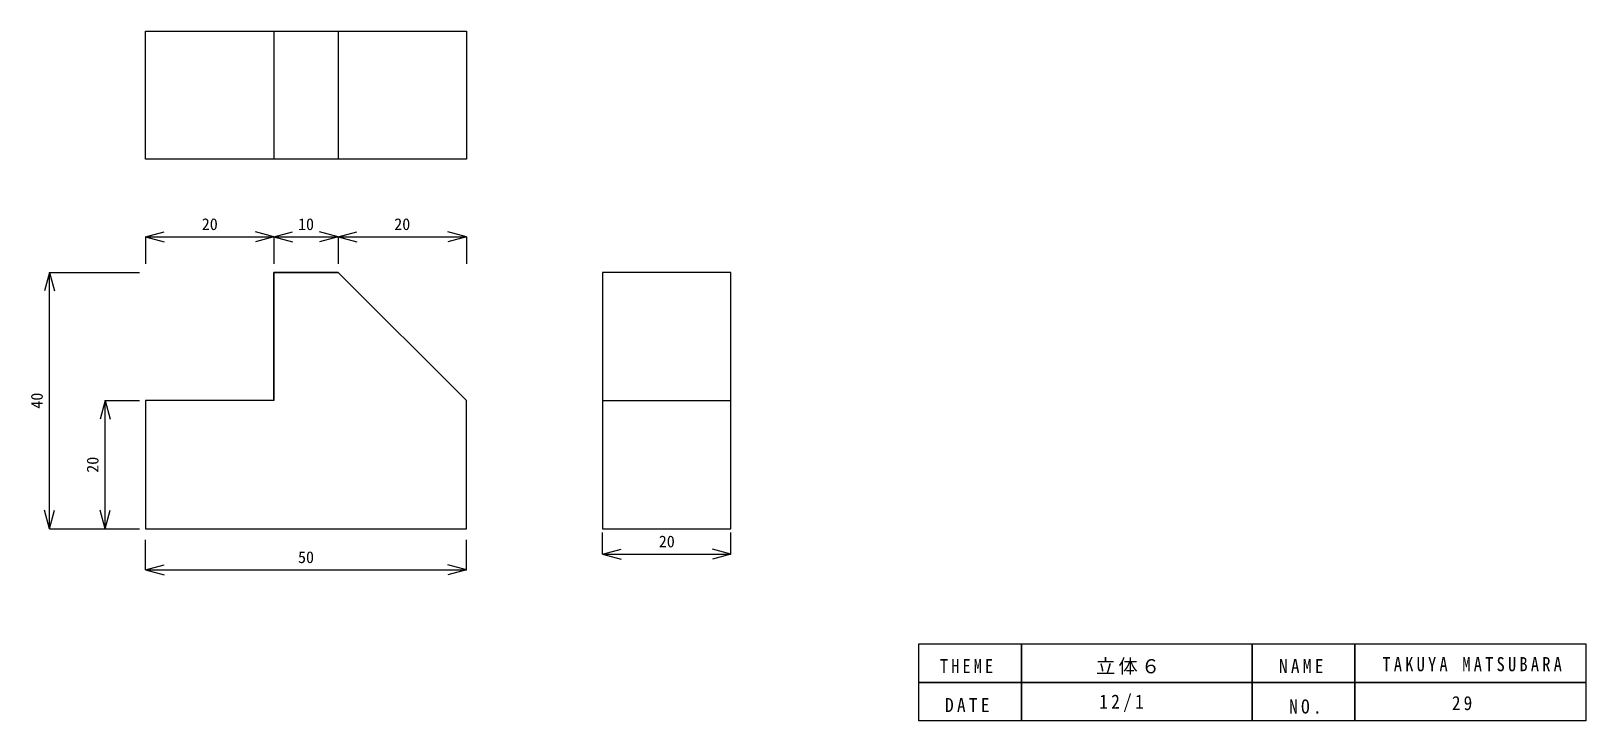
# Model space of a CAD drawing. Units: millimetres on the paper. Extents: x -1924 to 2076, y -2069 to 1931.
# Drawn here: x -122.1 to 120.2, y -77.7 to 29.9 of the extents above; entities that cross this region are included whole.
import ezdxf
from ezdxf.enums import TextEntityAlignment as Align

# ---------------------------------------------------------------- set-up
doc = ezdxf.new("R2010")
doc.units = ezdxf.units.MM
doc.layers.add('0-0_外形線', color=7, linetype='Continuous')
doc.layers.add('0-3_寸法線', color=3, linetype='Continuous')
doc.styles.add('ＭＳ ゴシック', font='')
doc.styles.get('ＭＳ ゴシック').set_extended_font_data('MS Gothic')

msp = doc.modelspace()

# ---------------------------------------------------------------- texts
at = {"layer": '0-0_外形線', "char_height": 2.199, "attachment_point": 7, "style": 'ＭＳ ゴシック'}
for s, insert in [('\\T1.17;立体６', (43.863, -70.551)), ('\\T1.4;\\W0.85;TAKUYA\\~MATSUBARA', (88.519, -70.022)), ('\\T1.38;\\W0.85;THEME', (19.553, -70.286)), ('\\T1.38;\\W0.9;NAME', (72.4, -70.286)), ('\\T1.38;\\W0.9;DATE', (20.346, -76.364)), ('\\T1.38;\\W0.9;12/1', (44.391, -76.364)), ('\\T1.38;\\W0.9;NO.', (73.986, -76.628)), ('\\T1.36;\\W0.9;29', (99.352, -76.1))]:
    msp.add_mtext(s, dxfattribs=dict(at, insert=insert))
at = {"layer": '0-3_寸法線', "color": 4, "style": 'ＭＳ ゴシック'}
for s, p in [('20', (-95.52, -1.729)), ('10', (-80.52, -1.729)), ('20', (-65.52, -1.729)), ('20', (-24.279, -51.22)), ('50', (-80.52, -53.672))]:
    msp.add_text(s, height=1.833, dxfattribs=at).set_placement(p, align=Align.BOTTOM_LEFT)
for s, p in [('40', (-119.768, -29.036)), ('20', (-111.073, -39.036))]:
    msp.add_text(s, height=1.833, rotation=90, dxfattribs=at).set_placement(p, align=Align.BOTTOM_LEFT)

# ---------------------------------------------------------------- linework, layer by layer
at = {"layer": '0-0_外形線'}
for p, q in [((-84.27, 29.859), (-84.27, 9.859)), ((-74.27, 29.859), (-74.27, 9.859)), ((-84.27, -27.786), (-84.27, -7.786)), ((-84.27, -7.786), (-74.27, -7.786)), ((-74.27, -7.786), (-54.27, -27.786)), ((-104.27, -27.786), (-104.27, -47.786)), ((-84.27, -27.786), (-104.27, -27.786)), ((-33.029, -27.786), (-13.029, -27.786))]:
    msp.add_line(p, q, dxfattribs=at)
for points in [[(-104.27, 29.859), (-54.27, 29.859), (-54.27, 9.859), (-104.27, 9.859)], [(-33.029, -47.786), (-13.029, -47.786), (-13.029, -7.786), (-33.029, -7.786)], [(32.244, -71.744), (16.244, -71.744), (16.244, -65.744), (32.244, -65.744)], [(68.244, -71.744), (32.244, -71.744), (32.244, -65.744), (68.244, -65.744)], [(84.244, -71.744), (68.244, -71.744), (68.244, -65.744), (84.244, -65.744)], [(120.244, -71.744), (84.244, -71.744), (84.244, -65.744), (120.244, -65.744)], [(32.244, -77.744), (16.244, -77.744), (16.244, -71.744), (32.244, -71.744)], [(68.244, -77.744), (32.244, -77.744), (32.244, -71.744), (68.244, -71.744)], [(84.244, -77.744), (68.244, -77.744), (68.244, -71.744), (84.244, -71.744)], [(120.244, -77.744), (84.244, -77.744), (84.244, -71.744), (120.244, -71.744)]]:
    msp.add_lwpolyline(points, close=True, dxfattribs=at)
for points in [[(-74.27, -7.786), (-84.27, -7.786), (-84.27, -27.786)], [(-104.27, -47.786), (-54.27, -47.786), (-54.27, -27.786)]]:
    msp.add_lwpolyline(points, dxfattribs=at)
msp.add_circle((75.571, -69.23), 2000, dxfattribs=at)
at = {"layer": '0-3_寸法線'}
for p, q in [((-104.27, -2.229), (-101.373, -1.453)), ((-104.27, -2.229), (-84.27, -2.229)), ((-104.27, -2.229), (-101.373, -3.006)), ((-104.27, -2.229), (-104.27, -6.465)), ((-84.27, -2.229), (-87.168, -1.453)), ((-84.27, -2.229), (-87.168, -3.006)), ((-84.27, -2.229), (-81.373, -1.453)), ((-84.27, -2.229), (-84.27, -6.465)), ((-84.27, -2.229), (-74.27, -2.229)), ((-84.27, -2.229), (-81.373, -3.006)), ((-74.27, -2.229), (-77.168, -1.453)), ((-74.27, -2.229), (-77.168, -3.006)), ((-74.27, -2.229), (-71.373, -1.453)), ((-74.27, -2.229), (-74.27, -6.465)), ((-74.27, -2.229), (-54.27, -2.229)), ((-74.27, -2.229), (-71.373, -3.006)), ((-54.27, -2.229), (-57.168, -1.453)), ((-54.27, -2.229), (-57.168, -3.006)), ((-54.27, -2.229), (-54.27, -6.465)), ((-119.268, -7.786), (-120.044, -10.683)), ((-119.268, -47.786), (-119.268, -7.786)), ((-119.268, -7.786), (-118.491, -10.683)), ((-119.268, -7.786), (-105.223, -7.786)), ((-110.573, -27.786), (-111.35, -30.683)), ((-110.573, -47.786), (-110.573, -27.786)), ((-110.573, -27.786), (-109.797, -30.683)), ((-110.573, -27.786), (-105.223, -27.786)), ((-119.268, -47.786), (-120.044, -44.888)), ((-119.268, -47.786), (-118.491, -44.888)), ((-110.573, -47.786), (-111.35, -44.888)), ((-110.573, -47.786), (-109.797, -44.888)), ((-119.268, -47.786), (-105.223, -47.786)), ((-110.573, -47.786), (-105.223, -47.786)), ((-33.029, -51.72), (-33.029, -48.376)), ((-13.029, -51.72), (-13.029, -48.376)), ((-104.27, -54.172), (-104.27, -49.49)), ((-54.27, -54.172), (-54.27, -49.49)), ((-33.029, -51.72), (-30.132, -50.943)), ((-33.029, -51.72), (-13.029, -51.72)), ((-33.029, -51.72), (-30.132, -52.496)), ((-13.029, -51.72), (-15.927, -50.943)), ((-13.029, -51.72), (-15.927, -52.496)), ((-104.27, -54.172), (-101.373, -53.396)), ((-104.27, -54.172), (-54.27, -54.172)), ((-104.27, -54.172), (-101.373, -54.948)), ((-54.27, -54.172), (-57.168, -53.396)), ((-54.27, -54.172), (-57.168, -54.948))]:
    msp.add_line(p, q, dxfattribs=at)

msp.set_redraw_order([(e.dxf.handle, doc.entitydb.next_handle()) for e in msp.query("TEXT MTEXT ATTDEF DIMENSION ARC_DIMENSION")])  # texts and dimensions are drawn at this point

doc.saveas('drawing.dxf')
